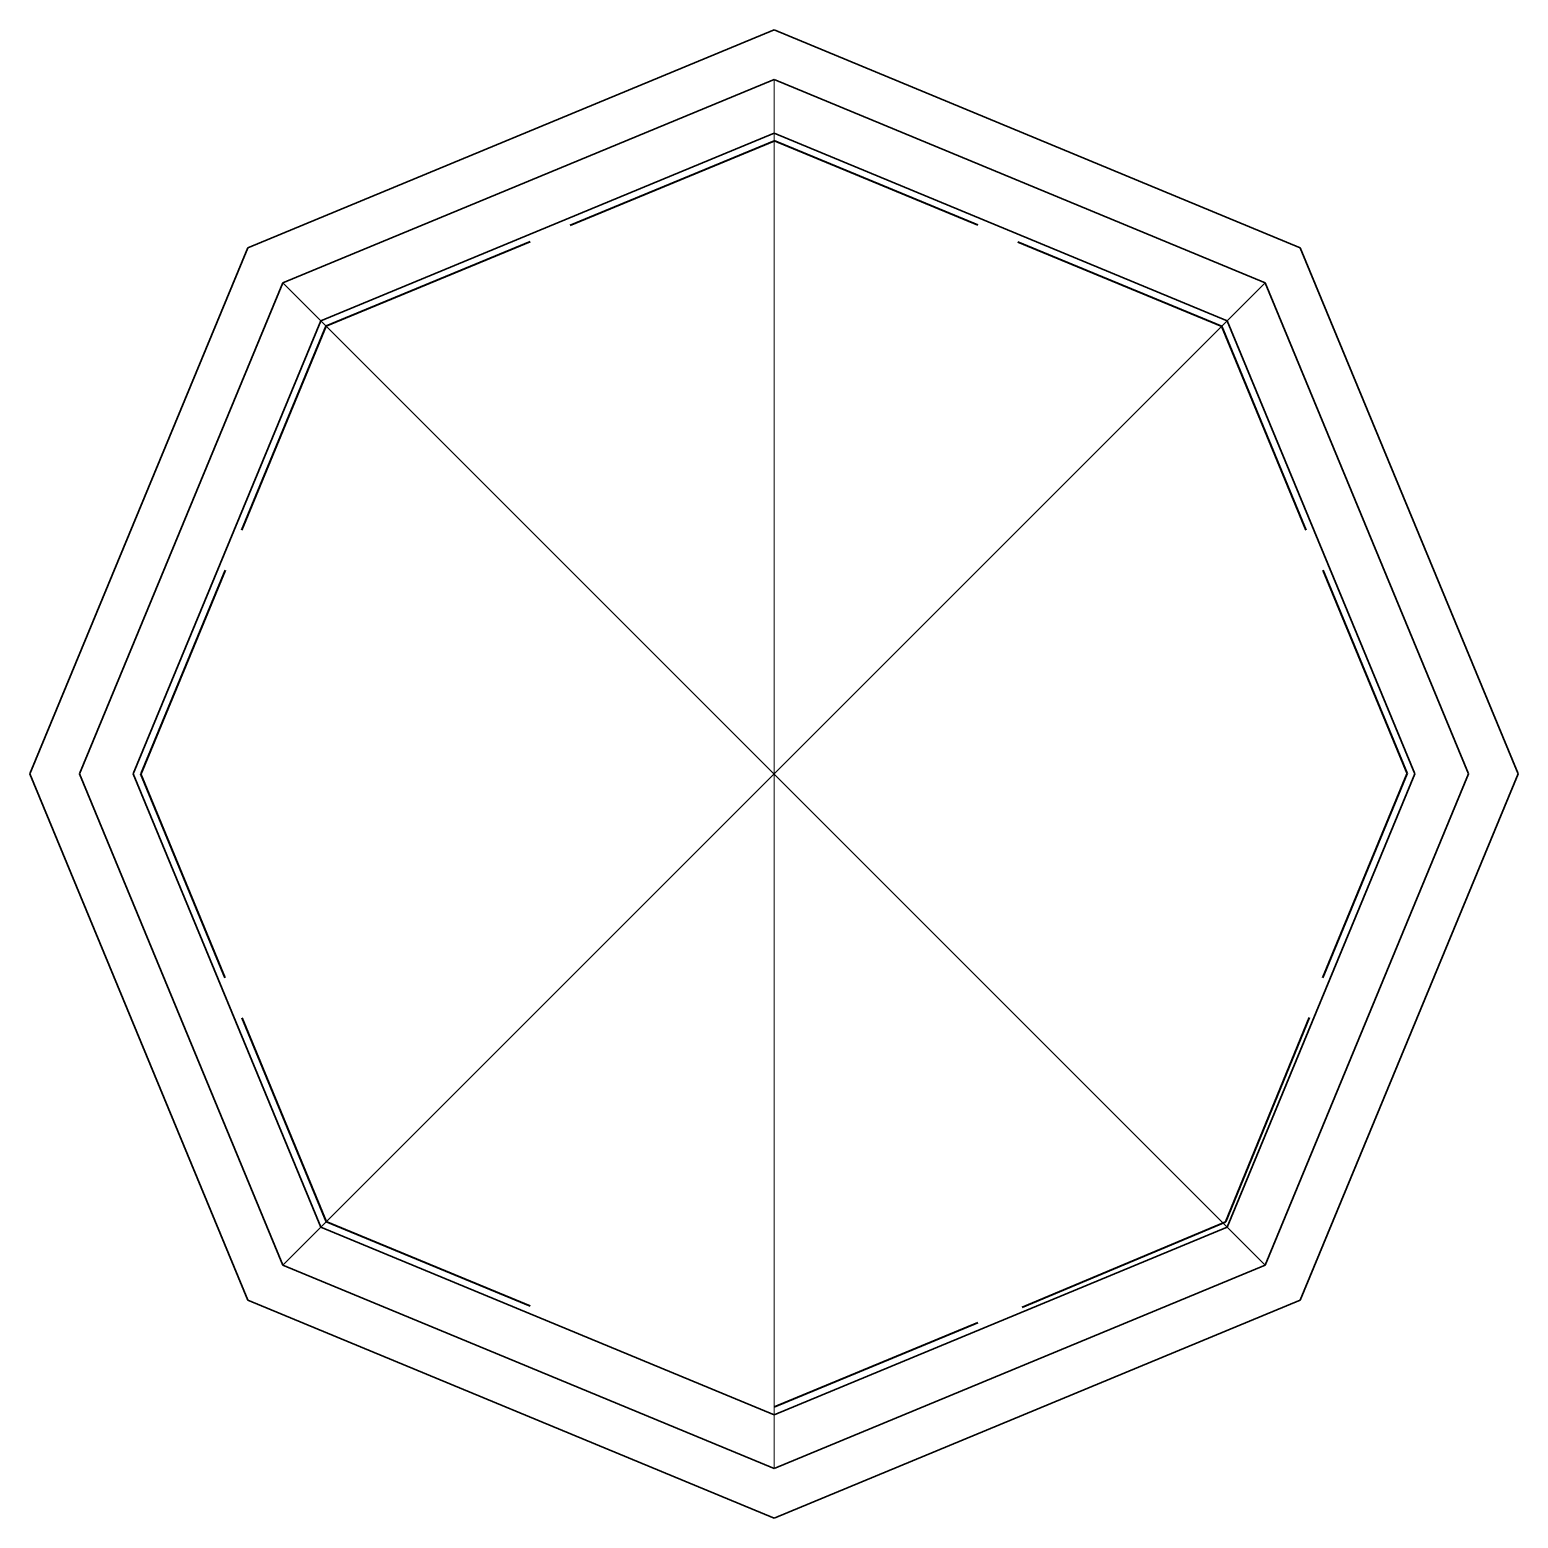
# Model space of a CAD drawing. Header units: inches. Extents: x 20403 to 33128, y 11552 to 20076.
# Drawn here: x 25928.52 to 25977.23, y 13690.22 to 13738.93 of the extents above; entities that cross this region are included whole.
import ezdxf

# ---------------------------------------------------------------- set-up
doc = ezdxf.new("R2010")
doc.units = ezdxf.units.IN
doc.header["$MEASUREMENT"] = 0
for name, color, linetype, lineweight in [('ROOF BEAMS', 3, 'Continuous', 30), ('SKYLIGHT', 4, 'Continuous', 20), ('STEEL', 5, 'Continuous', 9), ('WALL FRAMING', 7, 'Continuous', 30)]:
    doc.layers.add(name, color=color, linetype=linetype, lineweight=lineweight)

msp = doc.modelspace()

# ---------------------------------------------------------------- linework, layer by layer
at = {"layer": 'ROOF BEAMS'}
for p, q in [((25938.04819, 13729.40377), (25952.87718, 13735.54614)), ((25952.87718, 13735.54614), (25967.70616, 13729.40377)), ((25938.04819, 13729.40377), (25931.90583, 13714.57479)), ((25967.70616, 13729.40377), (25973.84853, 13714.57479)), ((25938.04819, 13699.74581), (25931.90583, 13714.57479)), ((25973.84853, 13714.57479), (25967.70616, 13699.74581)), ((25938.04819, 13699.74581), (25952.87718, 13693.60344)), ((25967.70616, 13699.74581), (25952.87718, 13693.60344))]:
    msp.add_line(p, q, dxfattribs=at)
at = {"layer": 'SKYLIGHT'}
for p, q in [((25952.87718, 13737.30503), (25952.87718, 13691.84455)), ((25936.80447, 13730.64749), (25968.94988, 13698.50209)), ((25968.94988, 13730.64749), (25936.80447, 13698.50209))]:
    msp.add_line(p, q, dxfattribs=at)
at = {"layer": 'STEEL', "lineweight": 40}
for p, q in [((25946.20792, 13732.53364), (25952.87718, 13735.29614)), ((25959.54643, 13732.53364), (25952.87718, 13735.29614)), ((25944.89423, 13731.98949), (25938.22497, 13729.227)), ((25960.86013, 13731.98949), (25967.52938, 13729.227)), ((25935.46247, 13722.55774), (25938.22497, 13729.227)), ((25970.29188, 13722.55774), (25967.52938, 13729.227)), ((25934.91832, 13721.24405), (25932.15583, 13714.57479)), ((25970.83603, 13721.24405), (25973.59853, 13714.57479)), ((25934.91832, 13707.90553), (25932.15583, 13714.57479)), ((25970.83603, 13707.90553), (25973.59853, 13714.57479)), ((25935.46247, 13706.59184), (25938.22497, 13699.92258)), ((25970.38808, 13706.60295), (25967.65375, 13699.9221)), ((25944.89423, 13697.16009), (25938.22497, 13699.92258)), ((25960.9962, 13697.1315), (25967.65375, 13699.9221)), ((25959.54643, 13696.61594), (25952.87718, 13693.85344))]:
    msp.add_line(p, q, dxfattribs=at)
at = {"layer": 'WALL FRAMING'}
for p, q in [((25935.65642, 13731.79554), (25952.87718, 13738.92861)), ((25952.87718, 13738.92861), (25970.09793, 13731.79554)), ((25936.80447, 13730.64749), (25952.87718, 13737.30503)), ((25952.87718, 13737.30503), (25968.94988, 13730.64749)), ((25935.65642, 13731.79554), (25928.52335, 13714.57479)), ((25970.09793, 13731.79554), (25977.231, 13714.57479)), ((25936.80447, 13730.64749), (25930.14694, 13714.57479)), ((25968.94988, 13730.64749), (25975.60741, 13714.57479)), ((25935.65642, 13697.35404), (25928.52335, 13714.57479)), ((25936.80447, 13698.50209), (25930.14694, 13714.57479)), ((25975.60741, 13714.57479), (25968.94988, 13698.50209)), ((25977.231, 13714.57479), (25970.09793, 13697.35404)), ((25936.80447, 13698.50209), (25952.87718, 13691.84455)), ((25968.94988, 13698.50209), (25952.87718, 13691.84455)), ((25935.65642, 13697.35404), (25952.87718, 13690.22097)), ((25970.09793, 13697.35404), (25952.87718, 13690.22097))]:
    msp.add_line(p, q, dxfattribs=at)

doc.saveas('drawing.dxf')
